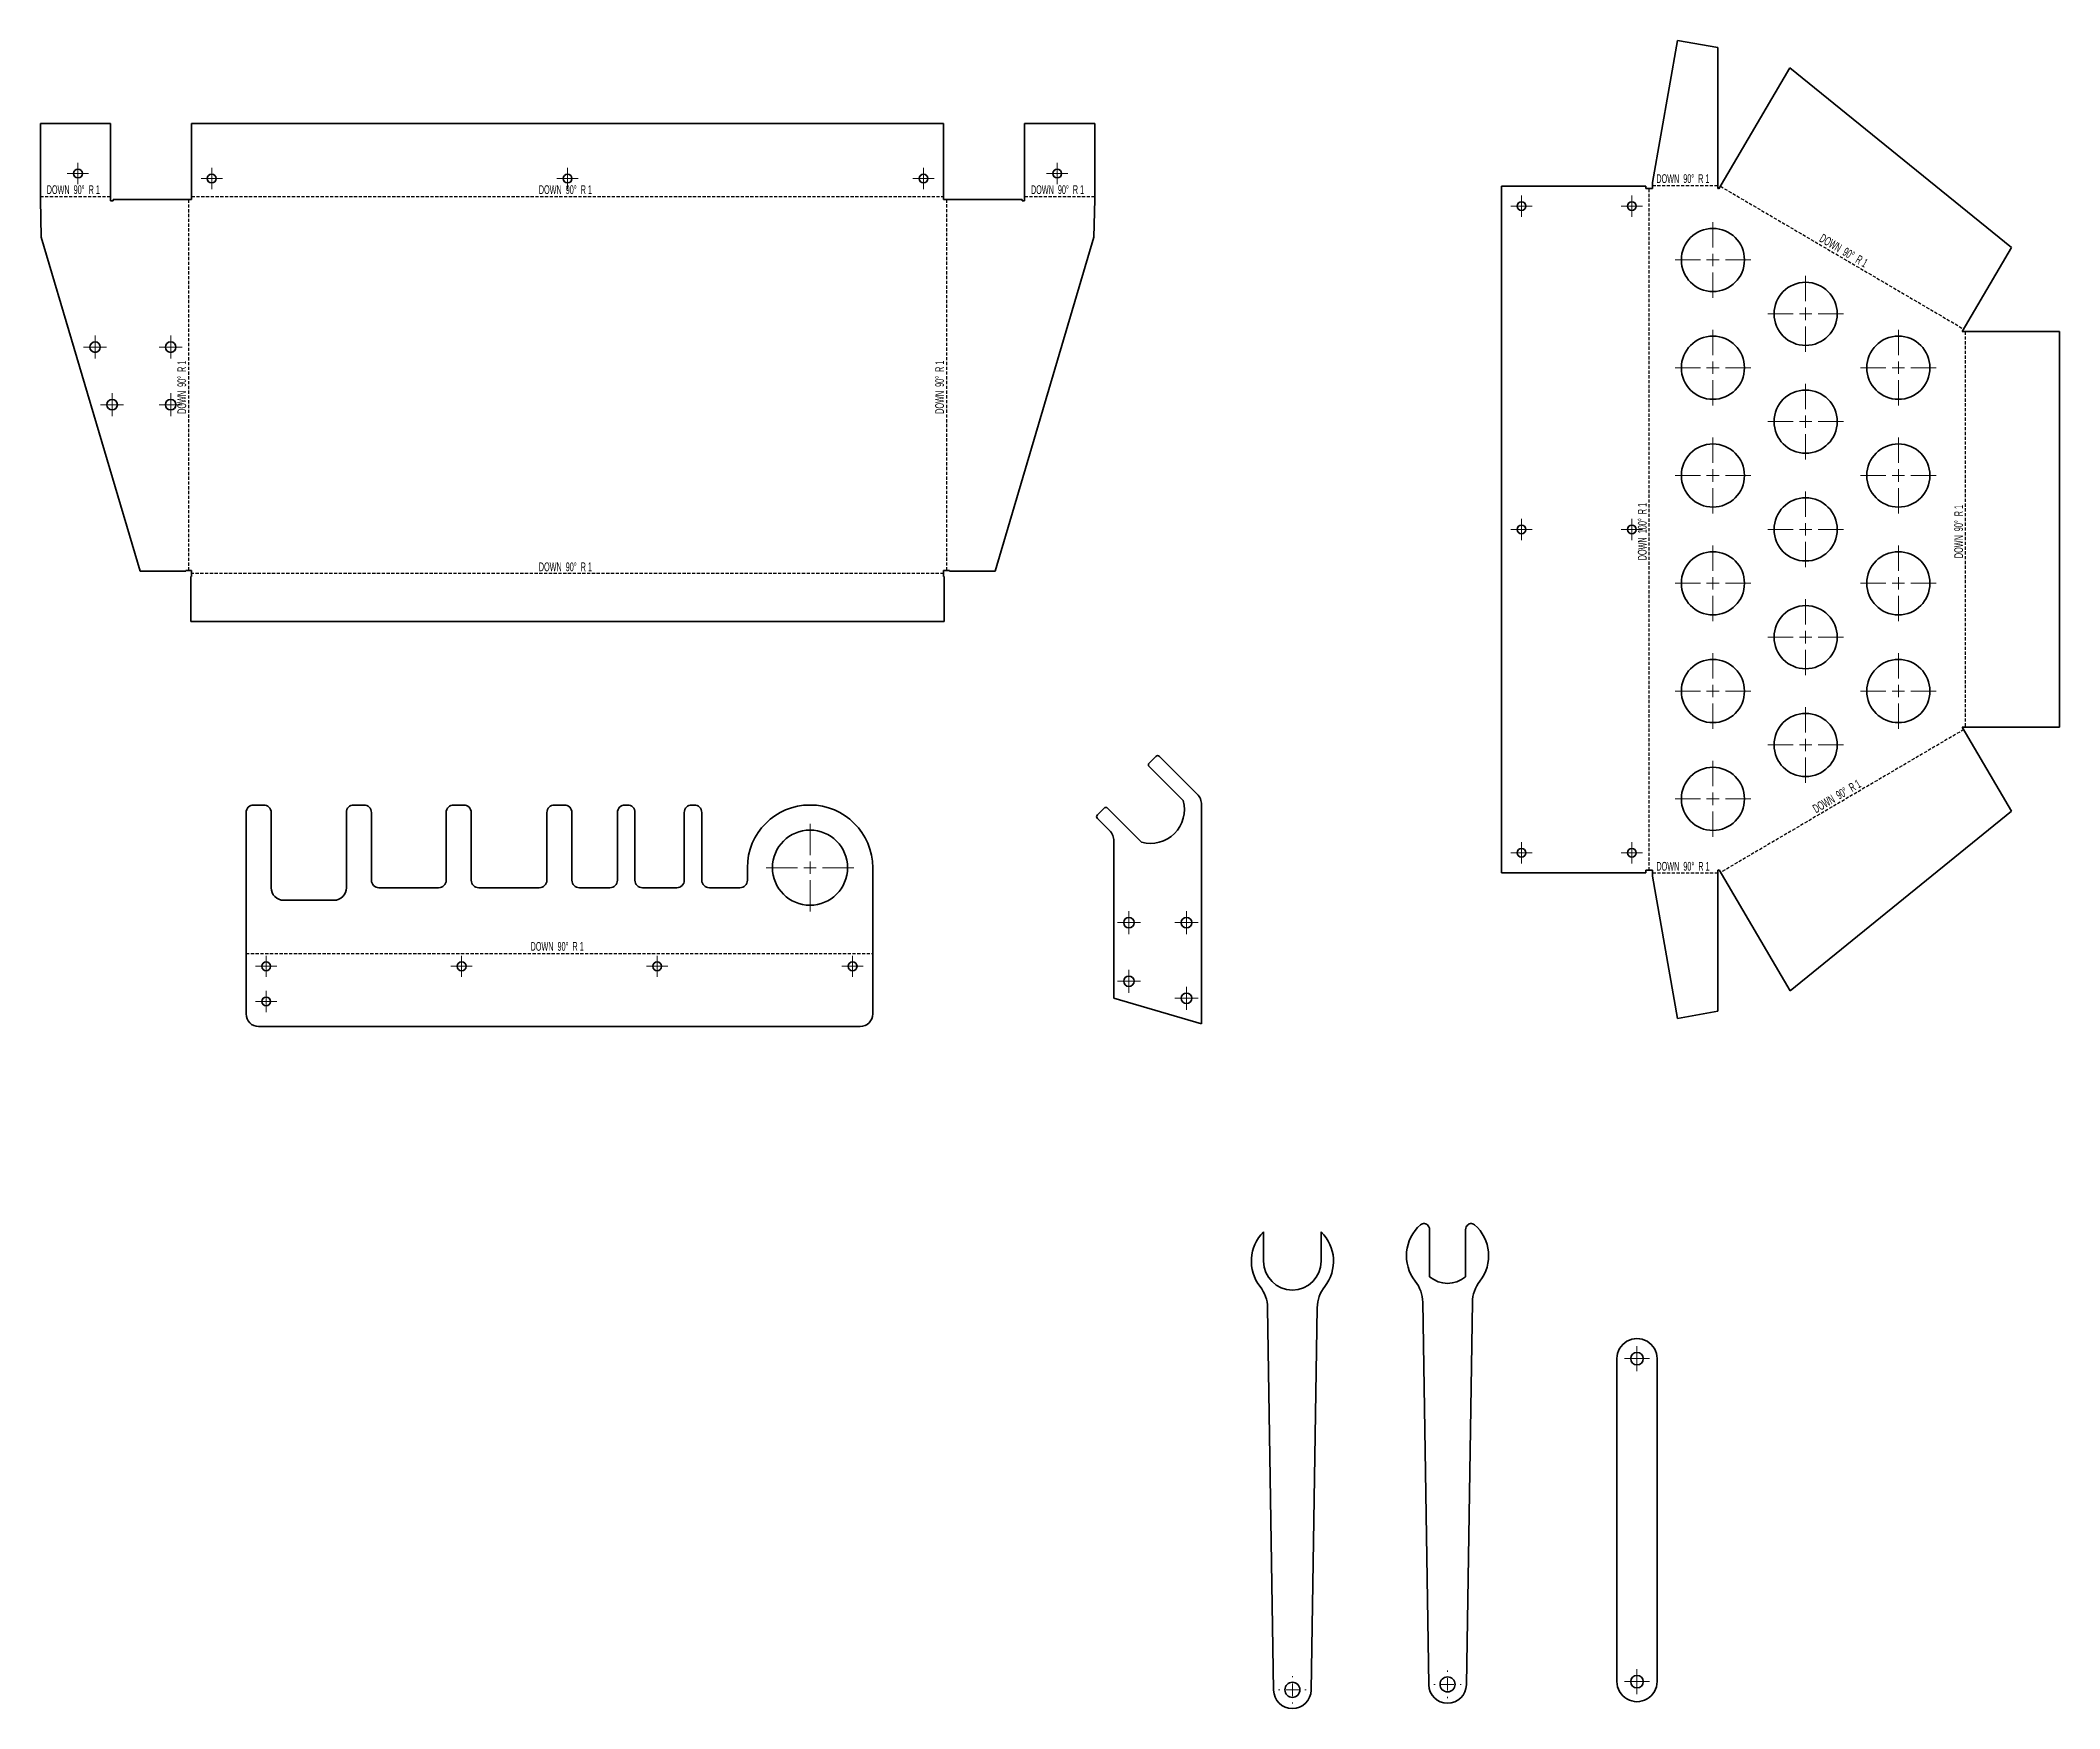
# Model space of a CAD drawing. Header units: millimetres. Extents: x -3359 to 1214, y -1370 to 795.
# Drawn here: x -106 to 700, y 98 to 764 of the extents above; entities that cross this region are included whole.
import ezdxf

# ---------------------------------------------------------------- set-up
doc = ezdxf.new("R2010")
doc.units = ezdxf.units.MM
doc.linetypes.add('HIDDEN', pattern=[1.905, 1.27, -0.635])
doc.styles.add('SLDTEXTSTYLE0', font='TXT', dxfattribs={"width": 0.5675})
doc.styles.add('SLDTEXTSTYLE2', font='TXT', dxfattribs={"width": 0.57})

msp = doc.modelspace()

# ---------------------------------------------------------------- texts
at = {"color": 7, "linetype": 'Continuous', "lineweight": 0, "char_height": 3.5, "attachment_point": 2, "style": 'SLDTEXTSTYLE0'}
for insert in [(549.41, 710.64), (-92.82, 706.24), (103.53, 706.24), (299.89, 706.24), (103.53, 555.76), (549.44, 436.28), (100.25, 404.32)]:
    msp.add_mtext('DOWN  90°  R 1', dxfattribs=dict(at, insert=insert))
at = {"color": 7, "linetype": 'Continuous', "lineweight": 0, "char_height": 3.5, "attachment_point": 2}
for s, insert, rotation, style in [('DOWN  90°  R 1', (614.45, 681.69), 329.6, 'SLDTEXTSTYLE0'), ('DOWN  90°  R 1', (-51.29, 625.66), 90, 'SLDTEXTSTYLE0'), ('DOWN  90°  R 1', (251.07, 625.66), 90, 'SLDTEXTSTYLE0'), ('DOWN  100°  R 1', (531.44, 568.06), 90, 'SLDTEXTSTYLE2'), ('DOWN  90°  R 1', (657.66, 568.09), 90, 'SLDTEXTSTYLE0'), ('DOWN  90°  R 1', (609.91, 464.01), 30.43424, 'SLDTEXTSTYLE0')]:
    msp.add_mtext(s, dxfattribs=dict(at, insert=insert, rotation=rotation, style=style))

# ---------------------------------------------------------------- blocks, each defined once
blk = doc.blocks.new('SW_CENTERMARKSYMBOL_28')
at = {"color": 0, "linetype": 'Continuous', "lineweight": 18}
for p, q in [((-2.5, 0), (-4.25, 0)), ((0, 0), (-2.5, 0)), ((0, 2.5), (0, 4.25)), ((0, 0), (0, 2.5)), ((0, 0), (0, -2.5)), ((0, 0), (2.5, 0)), ((2.5, 0), (4.25, 0)), ((0, -2.5), (0, -4.25))]:
    blk.add_line(p, q, dxfattribs=at)
blk = doc.blocks.new('SW_CENTERMARKSYMBOL_29')
at = {"color": 0, "linetype": 'Continuous', "lineweight": 18}
for p, q in [((-2.5, 0), (-4.25, 0)), ((0, 0), (-2.5, 0)), ((0, 2.5), (0, 4.25)), ((0, 0), (0, 2.5)), ((0, 0), (0, -2.5)), ((0, 0), (2.5, 0)), ((2.5, 0), (4.25, 0)), ((0, -2.5), (0, -4.25))]:
    blk.add_line(p, q, dxfattribs=at)
blk = doc.blocks.new('SW_CENTERMARKSYMBOL_30')
at = {"color": 0, "linetype": 'Continuous', "lineweight": 18}
for p, q in [((-2.5, 0), (-4.6, 0)), ((0, 0), (-2.5, 0)), ((0, 2.5), (0, 4.6)), ((0, 0), (0, 2.5)), ((0, 0), (0, -2.5)), ((0, 0), (2.5, 0)), ((2.5, 0), (4.6, 0)), ((0, -2.5), (0, -4.6))]:
    blk.add_line(p, q, dxfattribs=at)
blk = doc.blocks.new('SW_CENTERMARKSYMBOL_31')
at = {"color": 0, "linetype": 'Continuous', "lineweight": 18}
for p, q in [((-2.5, 0), (-4.6, 0)), ((0, 0), (-2.5, 0)), ((0, 2.5), (0, 4.6)), ((0, 0), (0, 2.5)), ((0, 0), (0, -2.5)), ((0, 0), (2.5, 0)), ((2.5, 0), (4.6, 0)), ((0, -2.5), (0, -4.6))]:
    blk.add_line(p, q, dxfattribs=at)
blk = doc.blocks.new('SW_CENTERMARKSYMBOL_32')
at = {"color": 0, "linetype": 'Continuous', "lineweight": 18}
for p, q in [((-2.5, 0), (-4.6, 0)), ((0, 0), (-2.5, 0)), ((0, 2.5), (0, 4.6)), ((0, 0), (0, 2.5)), ((0, 0), (0, -2.5)), ((0, 0), (2.5, 0)), ((2.5, 0), (4.6, 0)), ((0, -2.5), (0, -4.6))]:
    blk.add_line(p, q, dxfattribs=at)
blk = doc.blocks.new('SW_CENTERMARKSYMBOL_33')
at = {"color": 0, "linetype": 'Continuous', "lineweight": 18}
for p, q in [((-2.5, 0), (-4.6, 0)), ((0, 0), (-2.5, 0)), ((0, 2.5), (0, 4.6)), ((0, 0), (0, 2.5)), ((0, 0), (0, -2.5)), ((0, 0), (2.5, 0)), ((2.5, 0), (4.6, 0)), ((0, -2.5), (0, -4.6))]:
    blk.add_line(p, q, dxfattribs=at)
blk = doc.blocks.new('SW_CENTERMARKSYMBOL_34')
at = {"color": 0, "linetype": 'Continuous', "lineweight": 18}
for p, q in [((-2.5, 0), (-4.25, 0)), ((0, 0), (-2.5, 0)), ((0, 2.5), (0, 4.25)), ((0, 0), (0, 2.5)), ((0, 0), (0, -2.5)), ((0, 0), (2.5, 0)), ((2.5, 0), (4.25, 0)), ((0, -2.5), (0, -4.25))]:
    blk.add_line(p, q, dxfattribs=at)
blk = doc.blocks.new('SW_CENTERMARKSYMBOL_35')
at = {"color": 0, "linetype": 'Continuous', "lineweight": 18}
for p, q in [((-2.5, 0), (-4.25, 0)), ((0, 0), (-2.5, 0)), ((0, 2.5), (0, 4.25)), ((0, 0), (0, 2.5)), ((0, 0), (0, -2.5)), ((0, 0), (2.5, 0)), ((2.5, 0), (4.25, 0)), ((0, -2.5), (0, -4.25))]:
    blk.add_line(p, q, dxfattribs=at)
blk = doc.blocks.new('SW_CENTERMARKSYMBOL_36')
at = {"color": 0, "linetype": 'Continuous', "lineweight": 18}
for p, q in [((-2.5, 0), (-4.25, 0)), ((0, 0), (-2.5, 0)), ((0, 2.5), (0, 4.25)), ((0, 0), (0, 2.5)), ((0, 0), (0, -2.5)), ((0, 0), (2.5, 0)), ((2.5, 0), (4.25, 0)), ((0, -2.5), (0, -4.25))]:
    blk.add_line(p, q, dxfattribs=at)
blk = doc.blocks.new('SW_CENTERMARKSYMBOL_86')
at = {"color": 0, "linetype": 'Continuous', "lineweight": 18}
for p, q in [((0, 5), (0, 15.1)), ((-5, 0), (-15.1, 0)), ((0, 0), (-2.5, 0)), ((0, 0), (0, 2.5)), ((0, 0), (0, -2.5)), ((0, 0), (2.5, 0)), ((5, 0), (15.1, 0)), ((0, -5), (0, -15.1))]:
    blk.add_line(p, q, dxfattribs=at)
blk = doc.blocks.new('SW_CENTERMARKSYMBOL_87')
at = {"color": 0, "linetype": 'Continuous', "lineweight": 18}
for p, q in [((0, 5), (0, 15.1)), ((-5, 0), (-15.1, 0)), ((0, 0), (-2.5, 0)), ((0, 0), (0, 2.5)), ((0, 0), (0, -2.5)), ((0, 0), (2.5, 0)), ((5, 0), (15.1, 0)), ((0, -5), (0, -15.1))]:
    blk.add_line(p, q, dxfattribs=at)
blk = doc.blocks.new('SW_CENTERMARKSYMBOL_88')
at = {"color": 0, "linetype": 'Continuous', "lineweight": 18}
for p, q in [((0, 5), (0, 15.1)), ((-5, 0), (-15.1, 0)), ((0, 0), (-2.5, 0)), ((0, 0), (0, 2.5)), ((0, 0), (0, -2.5)), ((0, 0), (2.5, 0)), ((5, 0), (15.1, 0)), ((0, -5), (0, -15.1))]:
    blk.add_line(p, q, dxfattribs=at)
blk = doc.blocks.new('SW_CENTERMARKSYMBOL_89')
at = {"color": 0, "linetype": 'Continuous', "lineweight": 18}
for p, q in [((0, 5), (0, 15.1)), ((-5, 0), (-15.1, 0)), ((0, 0), (-2.5, 0)), ((0, 0), (0, 2.5)), ((0, 0), (0, -2.5)), ((0, 0), (2.5, 0)), ((5, 0), (15.1, 0)), ((0, -5), (0, -15.1))]:
    blk.add_line(p, q, dxfattribs=at)
blk = doc.blocks.new('SW_CENTERMARKSYMBOL_90')
at = {"color": 0, "linetype": 'Continuous', "lineweight": 18}
for p, q in [((0, 5), (0, 15.1)), ((-5, 0), (-15.1, 0)), ((0, 0), (-2.5, 0)), ((0, 0), (0, 2.5)), ((0, 0), (0, -2.5)), ((0, 0), (2.5, 0)), ((5, 0), (15.1, 0)), ((0, -5), (0, -15.1))]:
    blk.add_line(p, q, dxfattribs=at)
blk = doc.blocks.new('SW_CENTERMARKSYMBOL_91')
at = {"color": 0, "linetype": 'Continuous', "lineweight": 18}
for p, q in [((0, 5), (0, 15.1)), ((-5, 0), (-15.1, 0)), ((0, 0), (-2.5, 0)), ((0, 0), (0, 2.5)), ((0, 0), (0, -2.5)), ((0, 0), (2.5, 0)), ((5, 0), (15.1, 0)), ((0, -5), (0, -15.1))]:
    blk.add_line(p, q, dxfattribs=at)
blk = doc.blocks.new('SW_CENTERMARKSYMBOL_92')
at = {"color": 0, "linetype": 'Continuous', "lineweight": 18}
for p, q in [((0, 5), (0, 15.1)), ((-5, 0), (-15.1, 0)), ((0, 0), (-2.5, 0)), ((0, 0), (0, 2.5)), ((0, 0), (0, -2.5)), ((0, 0), (2.5, 0)), ((5, 0), (15.1, 0)), ((0, -5), (0, -15.1))]:
    blk.add_line(p, q, dxfattribs=at)
blk = doc.blocks.new('SW_CENTERMARKSYMBOL_93')
at = {"color": 0, "linetype": 'Continuous', "lineweight": 18}
for p, q in [((0, 5), (0, 15.1)), ((-5, 0), (-15.1, 0)), ((0, 0), (-2.5, 0)), ((0, 0), (0, 2.5)), ((0, 0), (0, -2.5)), ((0, 0), (2.5, 0)), ((5, 0), (15.1, 0)), ((0, -5), (0, -15.1))]:
    blk.add_line(p, q, dxfattribs=at)
blk = doc.blocks.new('SW_CENTERMARKSYMBOL_94')
at = {"color": 0, "linetype": 'Continuous', "lineweight": 18}
for p, q in [((0, 5), (0, 15.1)), ((-5, 0), (-15.1, 0)), ((0, 0), (-2.5, 0)), ((0, 0), (0, 2.5)), ((0, 0), (0, -2.5)), ((0, 0), (2.5, 0)), ((5, 0), (15.1, 0)), ((0, -5), (0, -15.1))]:
    blk.add_line(p, q, dxfattribs=at)
blk = doc.blocks.new('SW_CENTERMARKSYMBOL_95')
at = {"color": 0, "linetype": 'Continuous', "lineweight": 18}
for p, q in [((0, 5), (0, 15.1)), ((-5, 0), (-15.1, 0)), ((0, 0), (-2.5, 0)), ((0, 0), (0, 2.5)), ((0, 0), (0, -2.5)), ((0, 0), (2.5, 0)), ((5, 0), (15.1, 0)), ((0, -5), (0, -15.1))]:
    blk.add_line(p, q, dxfattribs=at)
blk = doc.blocks.new('SW_CENTERMARKSYMBOL_96')
at = {"color": 0, "linetype": 'Continuous', "lineweight": 18}
for p, q in [((0, 5), (0, 15.1)), ((-5, 0), (-15.1, 0)), ((0, 0), (-2.5, 0)), ((0, 0), (0, 2.5)), ((0, 0), (0, -2.5)), ((0, 0), (2.5, 0)), ((5, 0), (15.1, 0)), ((0, -5), (0, -15.1))]:
    blk.add_line(p, q, dxfattribs=at)
blk = doc.blocks.new('SW_CENTERMARKSYMBOL_97')
at = {"color": 0, "linetype": 'Continuous', "lineweight": 18}
for p, q in [((0, 5), (0, 15.1)), ((-5, 0), (-15.1, 0)), ((0, 0), (-2.5, 0)), ((0, 0), (0, 2.5)), ((0, 0), (0, -2.5)), ((0, 0), (2.5, 0)), ((5, 0), (15.1, 0)), ((0, -5), (0, -15.1))]:
    blk.add_line(p, q, dxfattribs=at)
blk = doc.blocks.new('SW_CENTERMARKSYMBOL_98')
at = {"color": 0, "linetype": 'Continuous', "lineweight": 18}
for p, q in [((0, 5), (0, 15.1)), ((-5, 0), (-15.1, 0)), ((0, 0), (-2.5, 0)), ((0, 0), (0, 2.5)), ((0, 0), (0, -2.5)), ((0, 0), (2.5, 0)), ((5, 0), (15.1, 0)), ((0, -5), (0, -15.1))]:
    blk.add_line(p, q, dxfattribs=at)
blk = doc.blocks.new('SW_CENTERMARKSYMBOL_99')
at = {"color": 0, "linetype": 'Continuous', "lineweight": 18}
for p, q in [((0, 5), (0, 15.1)), ((-5, 0), (-15.1, 0)), ((0, 0), (-2.5, 0)), ((0, 0), (0, 2.5)), ((0, 0), (0, -2.5)), ((0, 0), (2.5, 0)), ((5, 0), (15.1, 0)), ((0, -5), (0, -15.1))]:
    blk.add_line(p, q, dxfattribs=at)
blk = doc.blocks.new('SW_CENTERMARKSYMBOL_100')
at = {"color": 0, "linetype": 'Continuous', "lineweight": 18}
for p, q in [((0, 5), (0, 15.1)), ((-5, 0), (-15.1, 0)), ((0, 0), (-2.5, 0)), ((0, 0), (0, 2.5)), ((0, 0), (0, -2.5)), ((0, 0), (2.5, 0)), ((5, 0), (15.1, 0)), ((0, -5), (0, -15.1))]:
    blk.add_line(p, q, dxfattribs=at)
blk = doc.blocks.new('SW_CENTERMARKSYMBOL_101')
at = {"color": 0, "linetype": 'Continuous', "lineweight": 18}
for p, q in [((-2.5, 0), (-4.25, 0)), ((0, 0), (-2.5, 0)), ((0, 2.5), (0, 4.25)), ((0, 0), (0, 2.5)), ((0, 0), (0, -2.5)), ((0, 0), (2.5, 0)), ((2.5, 0), (4.25, 0)), ((0, -2.5), (0, -4.25))]:
    blk.add_line(p, q, dxfattribs=at)
blk = doc.blocks.new('SW_CENTERMARKSYMBOL_102')
at = {"color": 0, "linetype": 'Continuous', "lineweight": 18}
for p, q in [((-2.5, 0), (-4.25, 0)), ((0, 0), (-2.5, 0)), ((0, 2.5), (0, 4.25)), ((0, 0), (0, 2.5)), ((0, 0), (0, -2.5)), ((0, 0), (2.5, 0)), ((2.5, 0), (4.25, 0)), ((0, -2.5), (0, -4.25))]:
    blk.add_line(p, q, dxfattribs=at)
blk = doc.blocks.new('SW_CENTERMARKSYMBOL_103')
at = {"color": 0, "linetype": 'Continuous', "lineweight": 18}
for p, q in [((-2.5, 0), (-4.25, 0)), ((0, 0), (-2.5, 0)), ((0, 2.5), (0, 4.25)), ((0, 0), (0, 2.5)), ((0, 0), (0, -2.5)), ((0, 0), (2.5, 0)), ((2.5, 0), (4.25, 0)), ((0, -2.5), (0, -4.25))]:
    blk.add_line(p, q, dxfattribs=at)
blk = doc.blocks.new('SW_CENTERMARKSYMBOL_104')
at = {"color": 0, "linetype": 'Continuous', "lineweight": 18}
for p, q in [((-2.5, 0), (-4.25, 0)), ((0, 0), (-2.5, 0)), ((0, 2.5), (0, 4.25)), ((0, 0), (0, 2.5)), ((0, 0), (0, -2.5)), ((0, 0), (2.5, 0)), ((2.5, 0), (4.25, 0)), ((0, -2.5), (0, -4.25))]:
    blk.add_line(p, q, dxfattribs=at)
blk = doc.blocks.new('SW_CENTERMARKSYMBOL_105')
at = {"color": 0, "linetype": 'Continuous', "lineweight": 18}
for p, q in [((-2.5, 0), (-4.25, 0)), ((0, 0), (-2.5, 0)), ((0, 2.5), (0, 4.25)), ((0, 0), (0, 2.5)), ((0, 0), (0, -2.5)), ((0, 0), (2.5, 0)), ((2.5, 0), (4.25, 0)), ((0, -2.5), (0, -4.25))]:
    blk.add_line(p, q, dxfattribs=at)
blk = doc.blocks.new('SW_CENTERMARKSYMBOL_106')
at = {"color": 0, "linetype": 'Continuous', "lineweight": 18}
for p, q in [((-2.5, 0), (-4.25, 0)), ((0, 0), (-2.5, 0)), ((0, 2.5), (0, 4.25)), ((0, 0), (0, 2.5)), ((0, 0), (0, -2.5)), ((0, 0), (2.5, 0)), ((2.5, 0), (4.25, 0)), ((0, -2.5), (0, -4.25))]:
    blk.add_line(p, q, dxfattribs=at)
blk = doc.blocks.new('SW_CENTERMARKSYMBOL_203')
at = {"color": 0, "linetype": 'Continuous', "lineweight": 18}
for p, q in [((0, 5), (0, 17.5)), ((-5, 0), (-17.5, 0)), ((0, 0), (-2.5, 0)), ((0, 0), (0, 2.5)), ((0, 0), (0, -2.5)), ((0, 0), (2.5, 0)), ((5, 0), (17.5, 0)), ((0, -5), (0, -17.5))]:
    blk.add_line(p, q, dxfattribs=at)
blk = doc.blocks.new('SW_CENTERMARKSYMBOL_204')
at = {"color": 0, "linetype": 'Continuous', "lineweight": 18}
for p, q in [((-2.5, 0), (-4.25, 0)), ((0, 0), (-2.5, 0)), ((0, 2.5), (0, 4.25)), ((0, 0), (0, 2.5)), ((0, 0), (0, -2.5)), ((0, 0), (2.5, 0)), ((2.5, 0), (4.25, 0)), ((0, -2.5), (0, -4.25))]:
    blk.add_line(p, q, dxfattribs=at)
blk = doc.blocks.new('SW_CENTERMARKSYMBOL_205')
at = {"color": 0, "linetype": 'Continuous', "lineweight": 18}
for p, q in [((-2.5, 0), (-4.25, 0)), ((0, 0), (-2.5, 0)), ((0, 2.5), (0, 4.25)), ((0, 0), (0, 2.5)), ((0, 0), (0, -2.5)), ((0, 0), (2.5, 0)), ((2.5, 0), (4.25, 0)), ((0, -2.5), (0, -4.25))]:
    blk.add_line(p, q, dxfattribs=at)
blk = doc.blocks.new('SW_CENTERMARKSYMBOL_206')
at = {"color": 0, "linetype": 'Continuous', "lineweight": 18}
for p, q in [((-2.5, 0), (-4.25, 0)), ((0, 0), (-2.5, 0)), ((0, 2.5), (0, 4.25)), ((0, 0), (0, 2.5)), ((0, 0), (0, -2.5)), ((0, 0), (2.5, 0)), ((2.5, 0), (4.25, 0)), ((0, -2.5), (0, -4.25))]:
    blk.add_line(p, q, dxfattribs=at)
blk = doc.blocks.new('SW_CENTERMARKSYMBOL_207')
at = {"color": 0, "linetype": 'Continuous', "lineweight": 18}
for p, q in [((-2.5, 0), (-4.25, 0)), ((0, 0), (-2.5, 0)), ((0, 2.5), (0, 4.25)), ((0, 0), (0, 2.5)), ((0, 0), (0, -2.5)), ((0, 0), (2.5, 0)), ((2.5, 0), (4.25, 0)), ((0, -2.5), (0, -4.25))]:
    blk.add_line(p, q, dxfattribs=at)
blk = doc.blocks.new('SW_CENTERMARKSYMBOL_208')
at = {"color": 0, "linetype": 'Continuous', "lineweight": 18}
for p, q in [((-2.5, 0), (-4.25, 0)), ((0, 0), (-2.5, 0)), ((0, 2.5), (0, 4.25)), ((0, 0), (0, 2.5)), ((0, 0), (0, -2.5)), ((0, 0), (2.5, 0)), ((2.5, 0), (4.25, 0)), ((0, -2.5), (0, -4.25))]:
    blk.add_line(p, q, dxfattribs=at)
blk = doc.blocks.new('SW_CENTERMARKSYMBOL_209')
at = {"color": 0, "linetype": 'Continuous', "lineweight": 18}
for p, q in [((-2.5, 0), (-4.6, 0)), ((0, 0), (-2.5, 0)), ((0, 2.5), (0, 4.6)), ((0, 0), (0, 2.5)), ((0, 0), (0, -2.5)), ((0, 0), (2.5, 0)), ((2.5, 0), (4.6, 0)), ((0, -2.5), (0, -4.6))]:
    blk.add_line(p, q, dxfattribs=at)
blk = doc.blocks.new('SW_CENTERMARKSYMBOL_210')
at = {"color": 0, "linetype": 'Continuous', "lineweight": 18}
for p, q in [((-2.5, 0), (-4.6, 0)), ((0, 0), (-2.5, 0)), ((0, 2.5), (0, 4.6)), ((0, 0), (0, 2.5)), ((0, 0), (0, -2.5)), ((0, 0), (2.5, 0)), ((2.5, 0), (4.6, 0)), ((0, -2.5), (0, -4.6))]:
    blk.add_line(p, q, dxfattribs=at)
blk = doc.blocks.new('SW_CENTERMARKSYMBOL_211')
at = {"color": 0, "linetype": 'Continuous', "lineweight": 18}
for p, q in [((-2.5, 0), (-4.6, 0)), ((0, 0), (-2.5, 0)), ((0, 2.5), (0, 4.6)), ((0, 0), (0, 2.5)), ((0, 0), (0, -2.5)), ((0, 0), (2.5, 0)), ((2.5, 0), (4.6, 0)), ((0, -2.5), (0, -4.6))]:
    blk.add_line(p, q, dxfattribs=at)
blk = doc.blocks.new('SW_CENTERMARKSYMBOL_212')
at = {"color": 0, "linetype": 'Continuous', "lineweight": 18}
for p, q in [((-2.5, 0), (-4.6, 0)), ((0, 0), (-2.5, 0)), ((0, 2.5), (0, 4.6)), ((0, 0), (0, 2.5)), ((0, 0), (0, -2.5)), ((0, 0), (2.5, 0)), ((2.5, 0), (4.6, 0)), ((0, -2.5), (0, -4.6))]:
    blk.add_line(p, q, dxfattribs=at)
blk = doc.blocks.new('SW_CENTERMARKSYMBOL_213')
at = {"color": 0, "linetype": 'Continuous', "lineweight": 18}
for p, q in [((-5, 0), (-5.5, 0)), ((0, 0), (-2.5, 0)), ((0, 5), (0, 5.5)), ((0, 0), (0, 2.5)), ((0, 0), (0, -2.5)), ((0, 0), (2.5, 0)), ((5, 0), (5.5, 0)), ((0, -5), (0, -5.5))]:
    blk.add_line(p, q, dxfattribs=at)
blk = doc.blocks.new('SW_CENTERMARKSYMBOL_214')
at = {"color": 0, "linetype": 'Continuous', "lineweight": 18}
for p, q in [((-5, 0), (-5.5, 0)), ((0, 0), (-2.5, 0)), ((0, 5), (0, 5.5)), ((0, 0), (0, 2.5)), ((0, 0), (0, -2.5)), ((0, 0), (2.5, 0)), ((5, 0), (5.5, 0)), ((0, -5), (0, -5.5))]:
    blk.add_line(p, q, dxfattribs=at)
blk = doc.blocks.new('SW_CENTERMARKSYMBOL_215')
at = {"color": 0, "linetype": 'Continuous', "lineweight": 18}
for p, q in [((-2.5, 0), (-5, 0)), ((0, 0), (-2.5, 0)), ((0, 2.5), (0, 5)), ((0, 0), (0, 2.5)), ((0, 0), (0, -2.5)), ((0, 0), (2.5, 0)), ((2.5, 0), (5, 0)), ((0, -2.5), (0, -5))]:
    blk.add_line(p, q, dxfattribs=at)
blk = doc.blocks.new('SW_CENTERMARKSYMBOL_216')
at = {"color": 0, "linetype": 'Continuous', "lineweight": 18}
for p, q in [((-2.5, 0), (-5, 0)), ((0, 0), (-2.5, 0)), ((0, 2.5), (0, 5)), ((0, 0), (0, 2.5)), ((0, 0), (0, -2.5)), ((0, 0), (2.5, 0)), ((2.5, 0), (5, 0)), ((0, -2.5), (0, -5))]:
    blk.add_line(p, q, dxfattribs=at)

# ---------------------------------------------------------------- linework, layer by layer
at = {"color": 7, "linetype": 'Continuous', "lineweight": 35}
for p, q in [((547.27, 764.04), (537.27, 707.3)), ((547.27, 764.04), (563.31, 761.21)), ((563.31, 704.94), (563.31, 761.21)), ((592.11, 753.13), (563.76, 704.82)), ((592.11, 753.13), (680.56, 681.38)), ((-105.95, 730.9), (-105.95, 700.54)), ((-77.95, 730.9), (-105.95, 730.9)), ((-77.95, 700.04), (-77.95, 730.9)), ((-45.59, 730.9), (-45.59, 700.54)), ((254.41, 730.9), (-45.59, 730.9)), ((254.41, 700.54), (254.41, 730.9)), ((286.77, 730.9), (286.77, 700.04)), ((314.77, 730.9), (286.77, 730.9)), ((314.77, 700.54), (314.77, 730.9)), ((477.03, 705.94), (477.03, 431.94)), ((534.65, 705.94), (477.03, 705.94)), ((534.65, 704.94), (534.65, 705.94)), ((537.27, 704.94), (534.65, 704.94)), ((537.27, 707.3), (537.27, 704.94)), ((563.55, 704.94), (563.31, 704.94)), ((563.76, 704.82), (563.55, 704.94)), ((-105.95, 700.54), (-105.59, 685.55)), ((-76.95, 700.04), (-77.95, 700.04)), ((-76.95, 700.54), (-76.95, 700.04)), ((-45.59, 700.54), (-76.95, 700.54)), ((285.77, 700.54), (254.41, 700.54)), ((285.77, 700.04), (285.77, 700.54)), ((286.77, 700.04), (285.77, 700.04)), ((314.41, 685.55), (314.77, 700.54)), ((-105.59, 685.55), (-66.16, 552.25)), ((274.98, 552.25), (314.41, 685.55)), ((660.88, 647.84), (680.56, 681.38)), ((660.88, 647.84), (660.88, 647.84)), ((699.71, 647.84), (660.88, 647.84)), ((660.88, 647.84), (660.88, 647.84)), ((699.71, 490.09), (699.71, 647.84)), ((-66.16, 552.25), (-47.95, 552.25)), ((-47.95, 552.54), (-45.59, 552.54)), ((-47.95, 552.25), (-47.95, 552.54)), ((-45.88, 550.19), (-45.88, 532.19)), ((-45.59, 550.19), (-45.88, 550.19)), ((-45.59, 552.54), (-45.59, 550.19)), ((254.41, 552.54), (256.77, 552.54)), ((254.41, 550.19), (254.41, 552.54)), ((254.7, 550.19), (254.41, 550.19)), ((254.7, 532.19), (254.7, 550.19)), ((256.77, 552.54), (256.77, 552.25)), ((256.77, 552.25), (274.98, 552.25)), ((-45.88, 532.19), (254.7, 532.19)), ((660.88, 490.09), (699.71, 490.09)), ((660.88, 490.09), (660.88, 490.09)), ((660.88, 490.09), (660.88, 490.09)), ((680.58, 456.56), (660.88, 490.09)), ((336.46, 475.72), (339.13, 478.39)), ((340.54, 478.39), (355.59, 463.34)), ((336.46, 474.3), (350.03, 460.73)), ((-23.87, 455.98), (-23.87, 375.62)), ((-16.87, 458.98), (-20.87, 458.98)), ((-13.87, 425.98), (-13.87, 455.98)), ((16.13, 455.98), (16.13, 425.98)), ((23.13, 458.98), (19.13, 458.98)), ((26.13, 428.98), (26.13, 455.98)), ((55.96, 455.98), (55.96, 428.98)), ((62.96, 458.98), (58.96, 458.98)), ((65.96, 428.98), (65.96, 455.98)), ((96.13, 455.98), (96.13, 428.98)), ((103.13, 458.98), (99.13, 458.98)), ((106.13, 428.98), (106.13, 455.98)), ((124.3, 455.98), (124.3, 428.98)), ((128.3, 458.98), (127.3, 458.98)), ((131.3, 428.98), (131.3, 455.98)), ((150.96, 455.98), (150.96, 428.98)), ((154.96, 458.98), (153.96, 458.98)), ((157.96, 428.98), (157.96, 455.98)), ((315.79, 455.05), (318.46, 457.72)), ((315.79, 453.64), (320.63, 448.81)), ((319.88, 457.72), (333.45, 444.15)), ((357.35, 459.1), (357.35, 371.62)), ((680.58, 456.56), (592.2, 384.79)), ((322.38, 444.56), (322.38, 381.96)), ((176.13, 433.98), (176.13, 428.98)), ((226.13, 375.62), (226.13, 433.98)), ((477.03, 431.94), (534.65, 431.94)), ((534.65, 432.94), (537.27, 432.94)), ((534.65, 431.94), (534.65, 432.94)), ((537.27, 432.94), (537.27, 430.59)), ((537.27, 430.59), (547.27, 373.85)), ((563.37, 432.94), (563.62, 432.94)), ((563.37, 376.69), (563.37, 432.94)), ((563.62, 432.94), (563.83, 433.07)), ((563.83, 433.07), (592.2, 384.79)), ((11.13, 420.98), (-8.87, 420.98)), ((52.96, 425.98), (29.13, 425.98)), ((93.13, 425.98), (68.96, 425.98)), ((121.3, 425.98), (109.13, 425.98)), ((147.96, 425.98), (134.3, 425.98)), ((173.13, 425.98), (160.96, 425.98)), ((357.35, 371.62), (322.38, 381.96)), ((-18.87, 370.62), (221.13, 370.62)), ((563.37, 376.69), (547.27, 373.85)), ((448.03, 290.64), (447.73, 291.09)), ((462.97, 290.64), (463.26, 291.09)), ((382.1, 276.97), (382.1, 288.65)), ((405.1, 288.65), (405.1, 276.97)), ((448.35, 289.55), (448.35, 270.78)), ((462.65, 289.55), (462.65, 270.78)), ((383.69, 258.43), (386.1, 105.85)), ((401.1, 105.85), (403.51, 258.43)), ((445.59, 260.61), (448, 108.03)), ((465.41, 260.61), (463, 108.03)), ((523.09, 109.24), (523.09, 238.1)), ((539.09, 238.1), (539.09, 109.24))]:
    msp.add_line(p, q, dxfattribs=at)
at = {"color": 7, "linetype": 'HIDDEN'}
for p, q in [((-105.95, 701.72), (-77.95, 701.72)), ((-45.59, 701.72), (254.41, 701.72)), ((286.77, 701.72), (314.77, 701.72)), ((535.96, 432.94), (535.96, 704.94)), ((537.27, 706.12), (563.31, 706.12)), ((564.36, 705.83), (661.48, 648.86)), ((-46.77, 552.54), (-46.77, 700.54)), ((255.59, 700.54), (255.59, 552.54)), ((662.06, 647.84), (662.06, 490.09)), ((254.41, 551.36), (-45.59, 551.36)), ((661.48, 489.07), (564.43, 432.05)), ((563.37, 431.77), (537.27, 431.77)), ((-23.87, 399.8), (226.13, 399.8))]:
    msp.add_line(p, q, dxfattribs=at)
at = {"color": 7, "linetype": 'Continuous', "lineweight": 35}
for centre, radius in [((-90.95, 710.9), 1.75), ((-37.59, 708.9), 1.75), ((104.41, 708.9), 1.75), ((246.41, 708.9), 1.75), ((299.77, 710.9), 1.75), ((485.03, 697.94), 1.75), ((529.03, 697.94), 1.75), ((561.38, 676.44), 12.6), ((598.38, 654.94), 12.6), ((561.38, 633.44), 12.6), ((635.38, 633.44), 12.6), ((-84.13, 641.66), 2.1), ((-53.95, 641.66), 2.1), ((-77.34, 618.7), 2.1), ((-53.95, 618.7), 2.1), ((598.38, 611.94), 12.6), ((561.38, 590.44), 12.6), ((635.38, 590.44), 12.6), ((598.38, 568.94), 12.6), ((485.03, 568.94), 1.75), ((529.03, 568.94), 1.75), ((561.38, 547.44), 12.6), ((635.38, 547.44), 12.6), ((598.38, 525.94), 12.6), ((561.38, 504.44), 12.6), ((635.38, 504.44), 12.6), ((598.38, 482.94), 12.6), ((561.38, 461.44), 12.6), ((201.13, 433.98), 15), ((485.03, 439.94), 1.75), ((529.03, 439.94), 1.75), ((328.38, 412.05), 2.1), ((351.35, 412.05), 2.1), ((-15.87, 394.62), 1.75), ((62.13, 394.62), 1.75), ((140.13, 394.62), 1.75), ((218.13, 394.62), 1.75), ((328.38, 388.66), 2.1), ((-15.87, 380.62), 1.75), ((351.35, 381.87), 2.1), ((531.09, 238.1), 2.5), ((393.6, 105.97), 3), ((455.5, 108.14), 3), ((531.09, 109.24), 2.5)]:
    msp.add_circle(centre, radius, dxfattribs=at)
for centre, radius, start, end in [((337.17, 475.01), 1, 135, 225), ((339.84, 477.68), 1, 45, 135), ((337.01, 457.17), 13.5, 254.71306, 15.28694), ((351.35, 459.1), 6, 0, 45), ((-20.87, 455.98), 3, 90, 180), ((-16.87, 455.98), 3, 0, 90), ((19.13, 455.98), 3, 90, 180), ((23.13, 455.98), 3, 0, 90), ((58.96, 455.98), 3, 90, 180), ((62.96, 455.98), 3, 0, 90), ((99.13, 455.98), 3, 90, 180), ((103.13, 455.98), 3, 0, 90), ((127.3, 455.98), 3, 90, 180), ((128.3, 455.98), 3, 0, 90), ((153.96, 455.98), 3, 90, 180), ((154.96, 455.98), 3, 0, 90), ((201.13, 433.98), 25, 0, 180), ((316.5, 454.35), 1, 135, 225), ((319.17, 457.01), 1, 45, 135), ((316.38, 444.56), 6, 0, 45), ((29.13, 428.98), 3, 180, 270), ((52.96, 428.98), 3, 270, 0), ((68.96, 428.98), 3, 180, 270), ((93.13, 428.98), 3, 270, 0), ((109.13, 428.98), 3, 180, 270), ((121.3, 428.98), 3, 270, 0), ((134.3, 428.98), 3, 180, 270), ((147.96, 428.98), 3, 270, 0), ((160.96, 428.98), 3, 180, 270), ((173.13, 428.98), 3, 270, 0), ((-8.87, 425.98), 5, 180, 270), ((11.13, 425.98), 5, 270, 0), ((-18.87, 375.62), 5, 180, 270), ((221.13, 375.62), 5, 270, 0), ((455.5, 279.14), 16.39, 131.01317, 218.11299), ((446.06, 290), 2, 33.02387, 131.01317), ((446.35, 289.55), 2, 0, 33.02387), ((464.65, 289.55), 2, 146.97613, 180), ((464.94, 290), 2, 48.98683, 146.97613), ((455.5, 279.14), 16.39, 321.88701, 48.98683), ((393.6, 276.97), 16.39, 134.56033, 218.11299), ((393.6, 276.97), 16.39, 321.88701, 45.43967), ((393.6, 276.97), 11.5, 180, 0), ((369.69, 258.21), 14, 0.90608, 38.11299), ((417.51, 258.21), 14, 141.88701, 179.09392), ((431.59, 260.39), 14, 0.90608, 38.11299), ((455.5, 279.14), 11, 229.4584, 310.5416), ((479.41, 260.39), 14, 141.88701, 179.09392), ((531.09, 238.1), 8, 359.99793, 180), ((393.6, 105.97), 7.5, 180.90608, 359.09392), ((455.5, 108.14), 7.5, 180.90608, 359.09392), ((531.09, 109.24), 8, 179.96341, 0.00353)]:
    msp.add_arc(centre, radius, start, end, dxfattribs=at)

# ---------------------------------------------------------------- block references
at = {"color": 7, "linetype": 'Continuous', "lineweight": 18}
for name, p in [('SW_CENTERMARKSYMBOL_29', (-90.95, 710.9)), ('SW_CENTERMARKSYMBOL_36', (-37.59, 708.9)), ('SW_CENTERMARKSYMBOL_34', (104.41, 708.9)), ('SW_CENTERMARKSYMBOL_35', (246.41, 708.9)), ('SW_CENTERMARKSYMBOL_28', (299.77, 710.9)), ('SW_CENTERMARKSYMBOL_103', (485.03, 697.94)), ('SW_CENTERMARKSYMBOL_105', (529.03, 697.94)), ('SW_CENTERMARKSYMBOL_92', (561.38, 676.44)), ('SW_CENTERMARKSYMBOL_100', (598.38, 654.94)), ('SW_CENTERMARKSYMBOL_31', (-84.13, 641.66)), ('SW_CENTERMARKSYMBOL_32', (-53.95, 641.66)), ('SW_CENTERMARKSYMBOL_98', (561.38, 633.44)), ('SW_CENTERMARKSYMBOL_86', (635.38, 633.44)), ('SW_CENTERMARKSYMBOL_33', (-77.34, 618.7)), ('SW_CENTERMARKSYMBOL_30', (-53.95, 618.7)), ('SW_CENTERMARKSYMBOL_95', (598.38, 611.94)), ('SW_CENTERMARKSYMBOL_90', (561.38, 590.44)), ('SW_CENTERMARKSYMBOL_89', (635.38, 590.44)), ('SW_CENTERMARKSYMBOL_88', (598.38, 568.94)), ('SW_CENTERMARKSYMBOL_102', (485.03, 568.94)), ('SW_CENTERMARKSYMBOL_106', (529.03, 568.94)), ('SW_CENTERMARKSYMBOL_94', (561.38, 547.44)), ('SW_CENTERMARKSYMBOL_97', (635.38, 547.44)), ('SW_CENTERMARKSYMBOL_99', (598.38, 525.94)), ('SW_CENTERMARKSYMBOL_91', (561.38, 504.44)), ('SW_CENTERMARKSYMBOL_96', (635.38, 504.44)), ('SW_CENTERMARKSYMBOL_87', (598.38, 482.94)), ('SW_CENTERMARKSYMBOL_93', (561.38, 461.44)), ('SW_CENTERMARKSYMBOL_203', (201.13, 433.98)), ('SW_CENTERMARKSYMBOL_104', (485.03, 439.94)), ('SW_CENTERMARKSYMBOL_101', (529.03, 439.94)), ('SW_CENTERMARKSYMBOL_209', (328.38, 412.05)), ('SW_CENTERMARKSYMBOL_211', (351.35, 412.05)), ('SW_CENTERMARKSYMBOL_205', (-15.87, 394.62)), ('SW_CENTERMARKSYMBOL_206', (62.13, 394.62)), ('SW_CENTERMARKSYMBOL_208', (140.13, 394.62)), ('SW_CENTERMARKSYMBOL_207', (218.13, 394.62)), ('SW_CENTERMARKSYMBOL_212', (328.38, 388.66)), ('SW_CENTERMARKSYMBOL_204', (-15.87, 380.62)), ('SW_CENTERMARKSYMBOL_210', (351.35, 381.87)), ('SW_CENTERMARKSYMBOL_215', (531.09, 238.1)), ('SW_CENTERMARKSYMBOL_214', (455.5, 108.14)), ('SW_CENTERMARKSYMBOL_216', (531.09, 109.24)), ('SW_CENTERMARKSYMBOL_213', (393.6, 105.97))]:
    msp.add_blockref(name, p, dxfattribs=at)

msp.set_redraw_order([(e.dxf.handle, doc.entitydb.next_handle()) for e in msp.query("TEXT MTEXT ATTDEF DIMENSION ARC_DIMENSION")])  # texts and dimensions are drawn at this point

doc.saveas('drawing.dxf')
